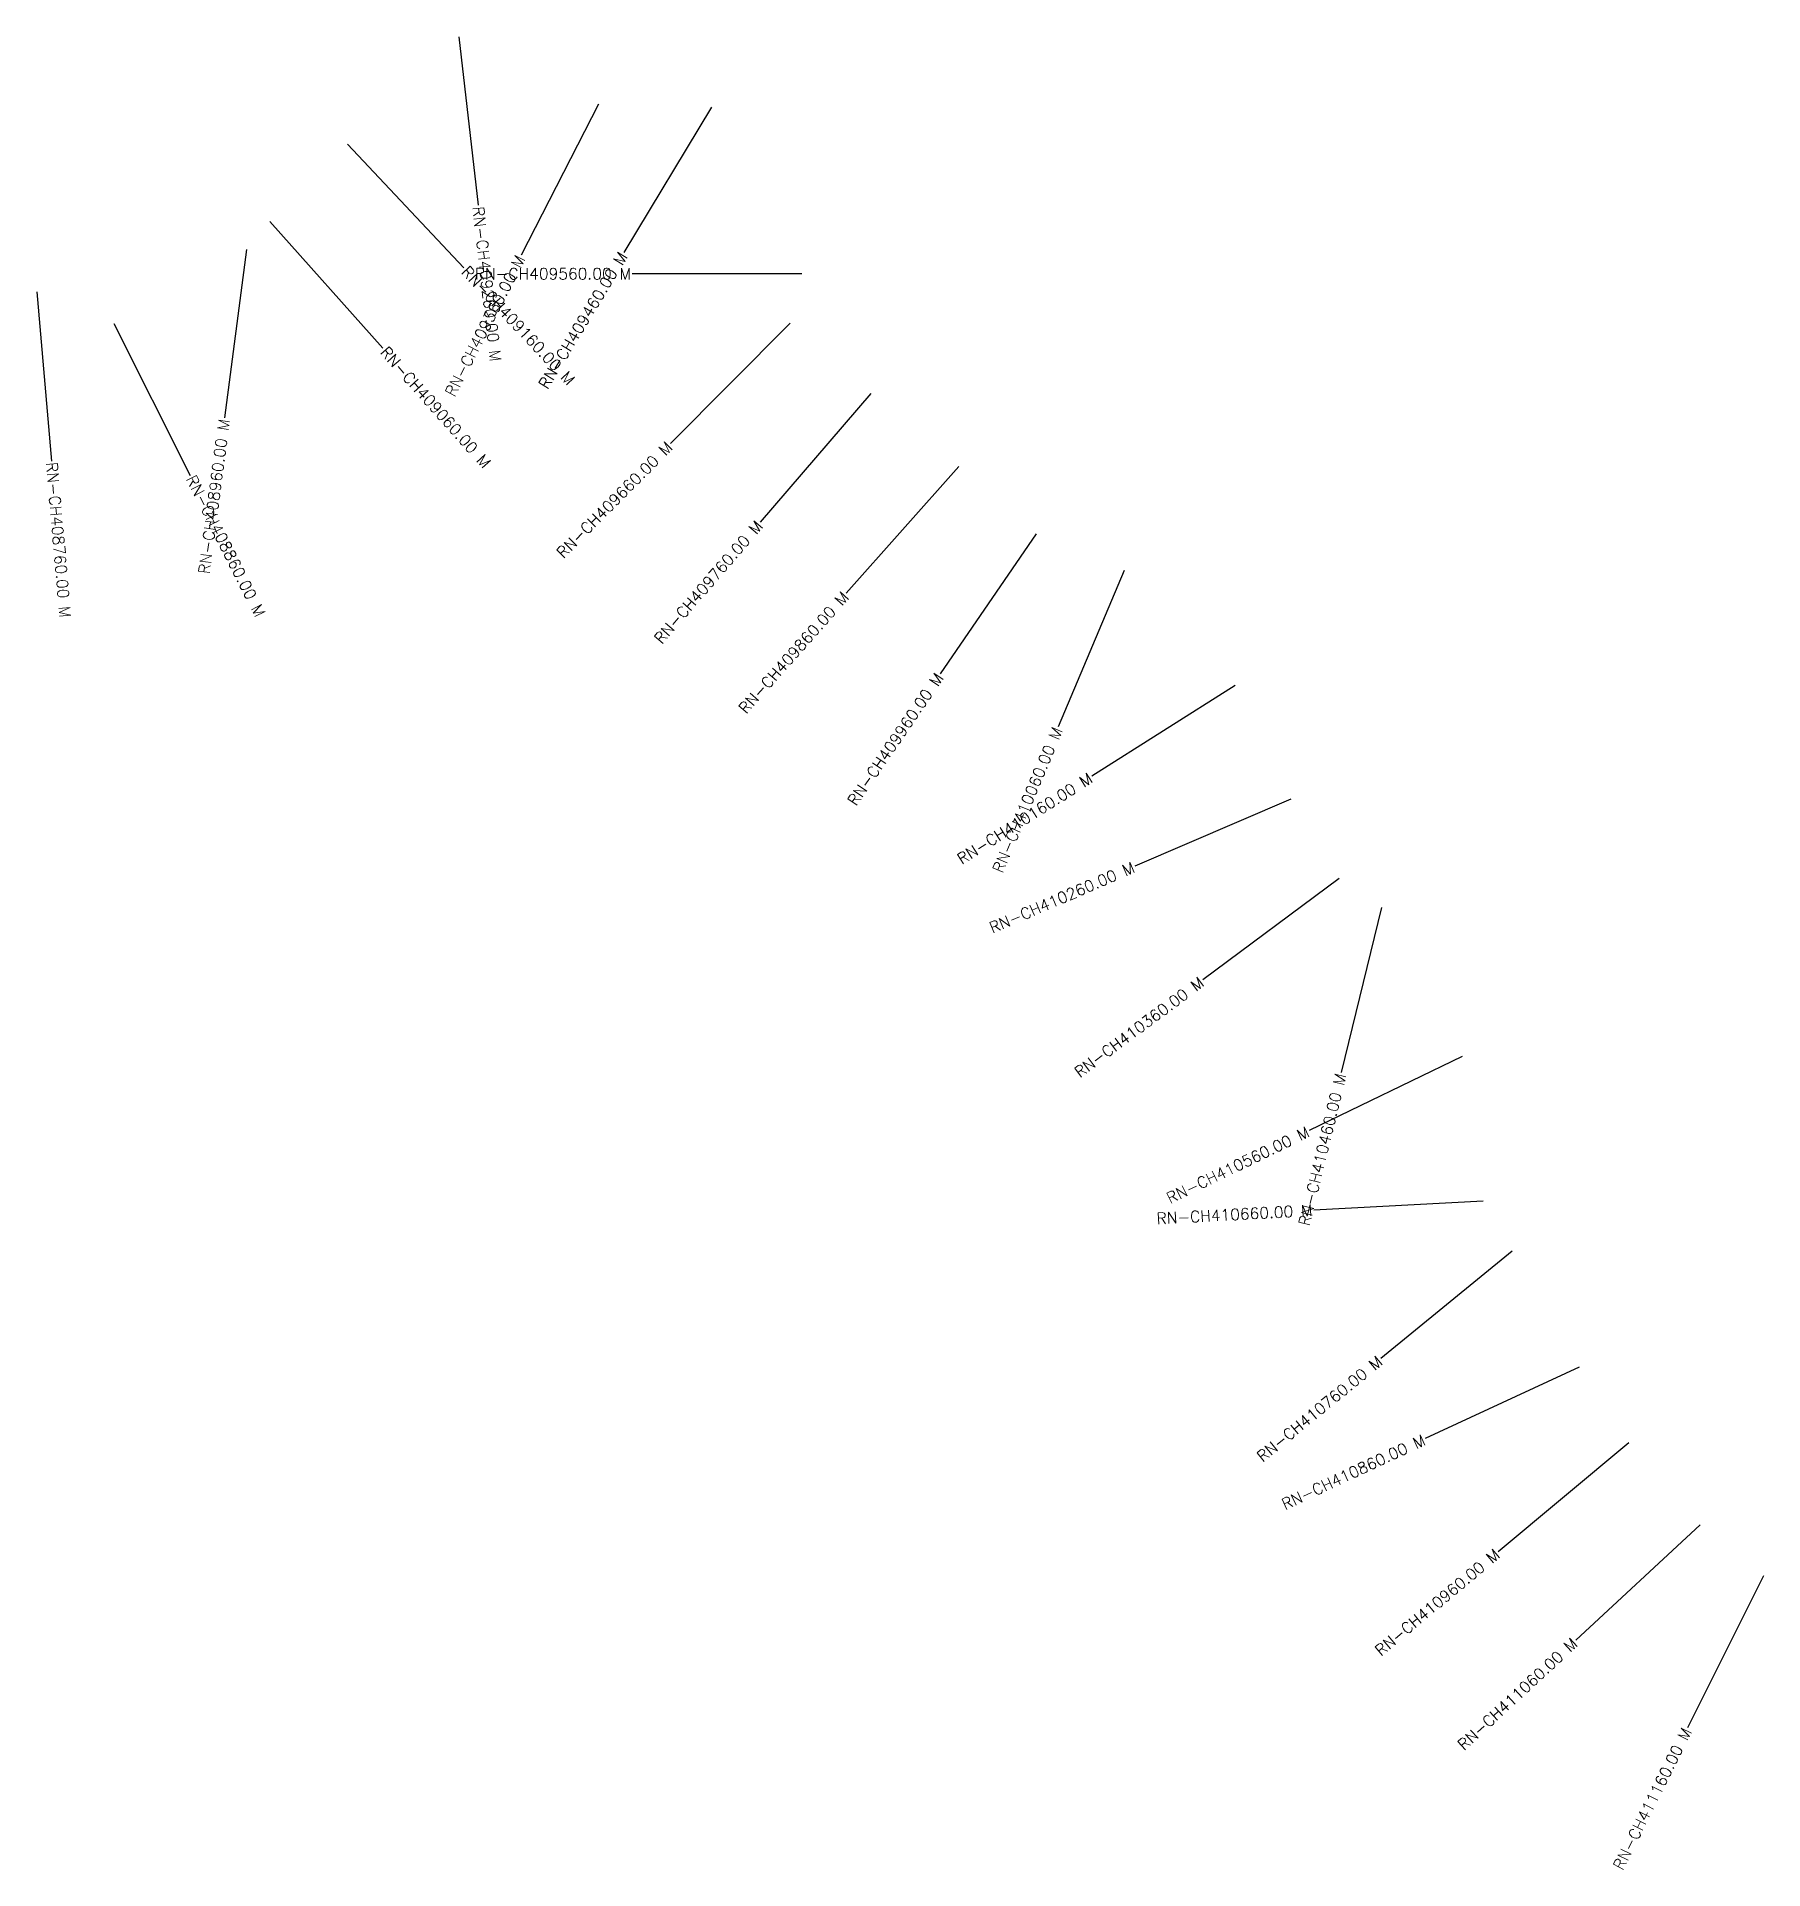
# Model space of a CAD drawing. Header units: metres. Extents: x 303225 to 310226, y 1935525 to 1940748.
# Drawn here: x 304360 to 305886, y 1937705 to 1939324 of the extents above; entities that cross this region are included whole.
import ezdxf
from ezdxf.enums import TextEntityAlignment as Align

# ---------------------------------------------------------------- set-up
doc = ezdxf.new("R2010")
doc.units = ezdxf.units.M
doc.layers.add('CS', color=134, linetype='Continuous')
doc.layers.add('CSMark', color=6, linetype='Continuous')
doc.styles.get("Standard").update_dxf_attribs({"font": 'simplex.shx'})

msp = doc.modelspace()

# ---------------------------------------------------------------- texts
at = {"layer": 'CSMark'}
for s, rotation, p in [('RN-CH409260.00 M', 276.5087, (304750.4, 1939174.2)), ('RN-CH409260.00 M', 276.5087, (304750.4, 1939174.2)), ('RN-CH409160.00 M', 313.2467, (304738.6, 1939119.1)), ('RN-CH409160.00 M', 313.2467, (304738.6, 1939119.1)), ('RN-CH409060.00 M', 311.7117, (304666.9, 1939048.2)), ('RN-CH409060.00 M', 311.7117, (304666.9, 1939048.2)), ('RN-CH408760.00 M', 275.0389, (304373.6, 1938948.2)), ('RN-CH408760.00 M', 275.0389, (304373.6, 1938948.2)), ('RN-CH408860.00 M', 296.7008, (304496.4, 1938935.7)), ('RN-CH408860.00 M', 296.7008, (304496.4, 1938935.7))]:
    msp.add_text(s, height=10, rotation=rotation, dxfattribs=at).set_placement(p, align=Align.MIDDLE_LEFT)
for s, rotation, p in [('RN-CH409360.00 M', 62.8805, (304788, 1939130.2)), ('RN-CH409360.00 M', 62.8805, (304788, 1939130.2)), ('RN-CH409460.00 M', 58.9128, (304878.7, 1939132.6)), ('RN-CH409460.00 M', 58.9128, (304878.7, 1939132.6)), ('RN-CH408960.00 M', 82.4802, (304526.1, 1938986.3)), ('RN-CH408960.00 M', 82.4802, (304526.1, 1938986.3)), ('RN-CH409660.00 M', 45.152, (304919.6, 1938963.9)), ('RN-CH409660.00 M', 45.152, (304919.6, 1938963.9)), ('RN-CH409760.00 M', 49.2597, (304998.9, 1938894.5)), ('RN-CH409760.00 M', 49.2597, (304998.9, 1938894.5)), ('RN-CH409860.00 M', 48.4031, (305075, 1938831.5)), ('RN-CH409860.00 M', 48.4031, (305075, 1938831.5)), ('RN-CH409960.00 M', 55.6355, (305158.1, 1938760.3)), ('RN-CH409960.00 M', 55.6355, (305158.1, 1938760.3)), ('RN-CH410060.00 M', 67.1317, (305262.6, 1938713.3)), ('RN-CH410060.00 M', 67.1317, (305262.6, 1938713.3)), ('RN-CH410160.00 M', 32.2915, (305291.7, 1938670.1)), ('RN-CH410160.00 M', 32.2915, (305291.7, 1938670.1)), ('RN-CH410260.00 M', 23.318, (305329.6, 1938590.7)), ('RN-CH410260.00 M', 23.318, (305329.6, 1938590.7)), ('RN-CH410360.00 M', 36.647, (305389.8, 1938490)), ('RN-CH410360.00 M', 36.647, (305389.8, 1938490)), ('RN-CH410460.00 M', 76.3017, (305512.7, 1938407.7)), ('RN-CH410460.00 M', 76.3017, (305512.7, 1938407.7)), ('RN-CH410560.00 M', 25.8187, (305483.8, 1938357.1)), ('RN-CH410560.00 M', 25.8187, (305483.8, 1938357.1)), ('RN-CH410660.00 M', 3.0826, (305487.6, 1938287.1)), ('RN-CH410660.00 M', 3.0826, (305487.6, 1938287.1)), ('RN-CH410760.00 M', 39.3133, (305547.2, 1938155.3)), ('RN-CH410760.00 M', 39.3133, (305547.2, 1938155.3)), ('RN-CH410860.00 M', 24.9682, (305586.3, 1938084.8)), ('RN-CH410860.00 M', 24.9682, (305586.3, 1938084.8)), ('RN-CH410960.00 M', 39.8233, (305650.9, 1937984.7)), ('RN-CH410960.00 M', 39.8233, (305650.9, 1937984.7)), ('RN-CH411060.00 M', 42.8243, (305719.4, 1937906.5)), ('RN-CH411060.00 M', 42.8243, (305719.4, 1937906.5)), ('RN-CH411160.00 M', 63.5251, (305818.6, 1937828.8)), ('RN-CH411160.00 M', 63.5251, (305818.6, 1937828.8))]:
    msp.add_text(s, height=10, rotation=rotation, dxfattribs=at).set_placement(p, align=Align.MIDDLE_RIGHT)
msp.add_text('RN-CH409560.00 M', height=10, dxfattribs=at).set_placement((304885.5, 1939114.7), align=Align.MIDDLE_RIGHT)
msp.add_text('RN-CH409560.00 M', height=10, dxfattribs=at).set_placement((304885.5, 1939114.7), align=Align.MIDDLE_RIGHT)

# ---------------------------------------------------------------- linework, layer by layer
at = {"layer": 'CS'}
for p, q in [((304733.3, 1939324.2), (304750.3, 1939175.2)), ((304733.3, 1939324.2), (304750.3, 1939175.2)), ((304856.8, 1939264.6), (304788.4, 1939131.1)), ((304856.8, 1939264.6), (304788.4, 1939131.1)), ((304956.7, 1939261.9), (304879.2, 1939133.4)), ((304956.7, 1939261.9), (304879.2, 1939133.4)), ((304635.1, 1939229.1), (304737.9, 1939119.8)), ((304635.1, 1939229.1), (304737.9, 1939119.8)), ((304566.5, 1939160.9), (304666.3, 1939048.9)), ((304566.5, 1939160.9), (304666.3, 1939048.9)), ((304545.9, 1939136), (304526.3, 1938987.3)), ((304545.9, 1939136), (304526.3, 1938987.3)), ((305036.5, 1939114.7), (304886.5, 1939114.7)), ((305036.5, 1939114.7), (304886.5, 1939114.7)), ((304360.4, 1939098.6), (304373.5, 1938949.1)), ((304360.4, 1939098.6), (304373.5, 1938949.1)), ((304428.5, 1939070.6), (304495.9, 1938936.5)), ((304428.5, 1939070.6), (304495.9, 1938936.5)), ((305026.1, 1939071), (304920.3, 1938964.6)), ((305026.1, 1939071), (304920.3, 1938964.6)), ((305097.4, 1939009), (304999.5, 1938895.3)), ((305097.4, 1939009), (304999.5, 1938895.3)), ((305175.2, 1938944.4), (305075.6, 1938832.3)), ((305175.2, 1938944.4), (305075.6, 1938832.3)), ((305243.3, 1938884.9), (305158.6, 1938761.1)), ((305243.3, 1938884.9), (305158.6, 1938761.1)), ((305321.3, 1938852.4), (305263, 1938714.2)), ((305321.3, 1938852.4), (305263, 1938714.2)), ((305419.3, 1938750.8), (305292.5, 1938670.6)), ((305419.3, 1938750.8), (305292.5, 1938670.6)), ((305468.3, 1938650.5), (305330.5, 1938591.1)), ((305468.3, 1938650.5), (305330.5, 1938591.1)), ((305511, 1938580.1), (305390.6, 1938490.6)), ((305511, 1938580.1), (305390.6, 1938490.6)), ((305548.4, 1938554.5), (305512.9, 1938408.7)), ((305548.4, 1938554.5), (305512.9, 1938408.7)), ((305619.7, 1938422.8), (305484.7, 1938357.5)), ((305619.7, 1938422.8), (305484.7, 1938357.5)), ((305638.4, 1938295.2), (305488.6, 1938287.1)), ((305638.4, 1938295.2), (305488.6, 1938287.1)), ((305664, 1938250.9), (305548, 1938155.9)), ((305664, 1938250.9), (305548, 1938155.9)), ((305723.2, 1938148.5), (305587.2, 1938085.2)), ((305723.2, 1938148.5), (305587.2, 1938085.2)), ((305766.9, 1938081.4), (305651.7, 1937985.3)), ((305766.9, 1938081.4), (305651.7, 1937985.3)), ((305830.2, 1938009.1), (305720.2, 1937907.2)), ((305830.2, 1938009.1), (305720.2, 1937907.2)), ((305885.9, 1937964), (305819, 1937829.7)), ((305885.9, 1937964), (305819, 1937829.7))]:
    msp.add_line(p, q, dxfattribs=at)

msp.set_redraw_order([(e.dxf.handle, doc.entitydb.next_handle()) for e in msp.query("TEXT MTEXT ATTDEF DIMENSION ARC_DIMENSION")])  # texts and dimensions are drawn at this point

doc.saveas('drawing.dxf')
